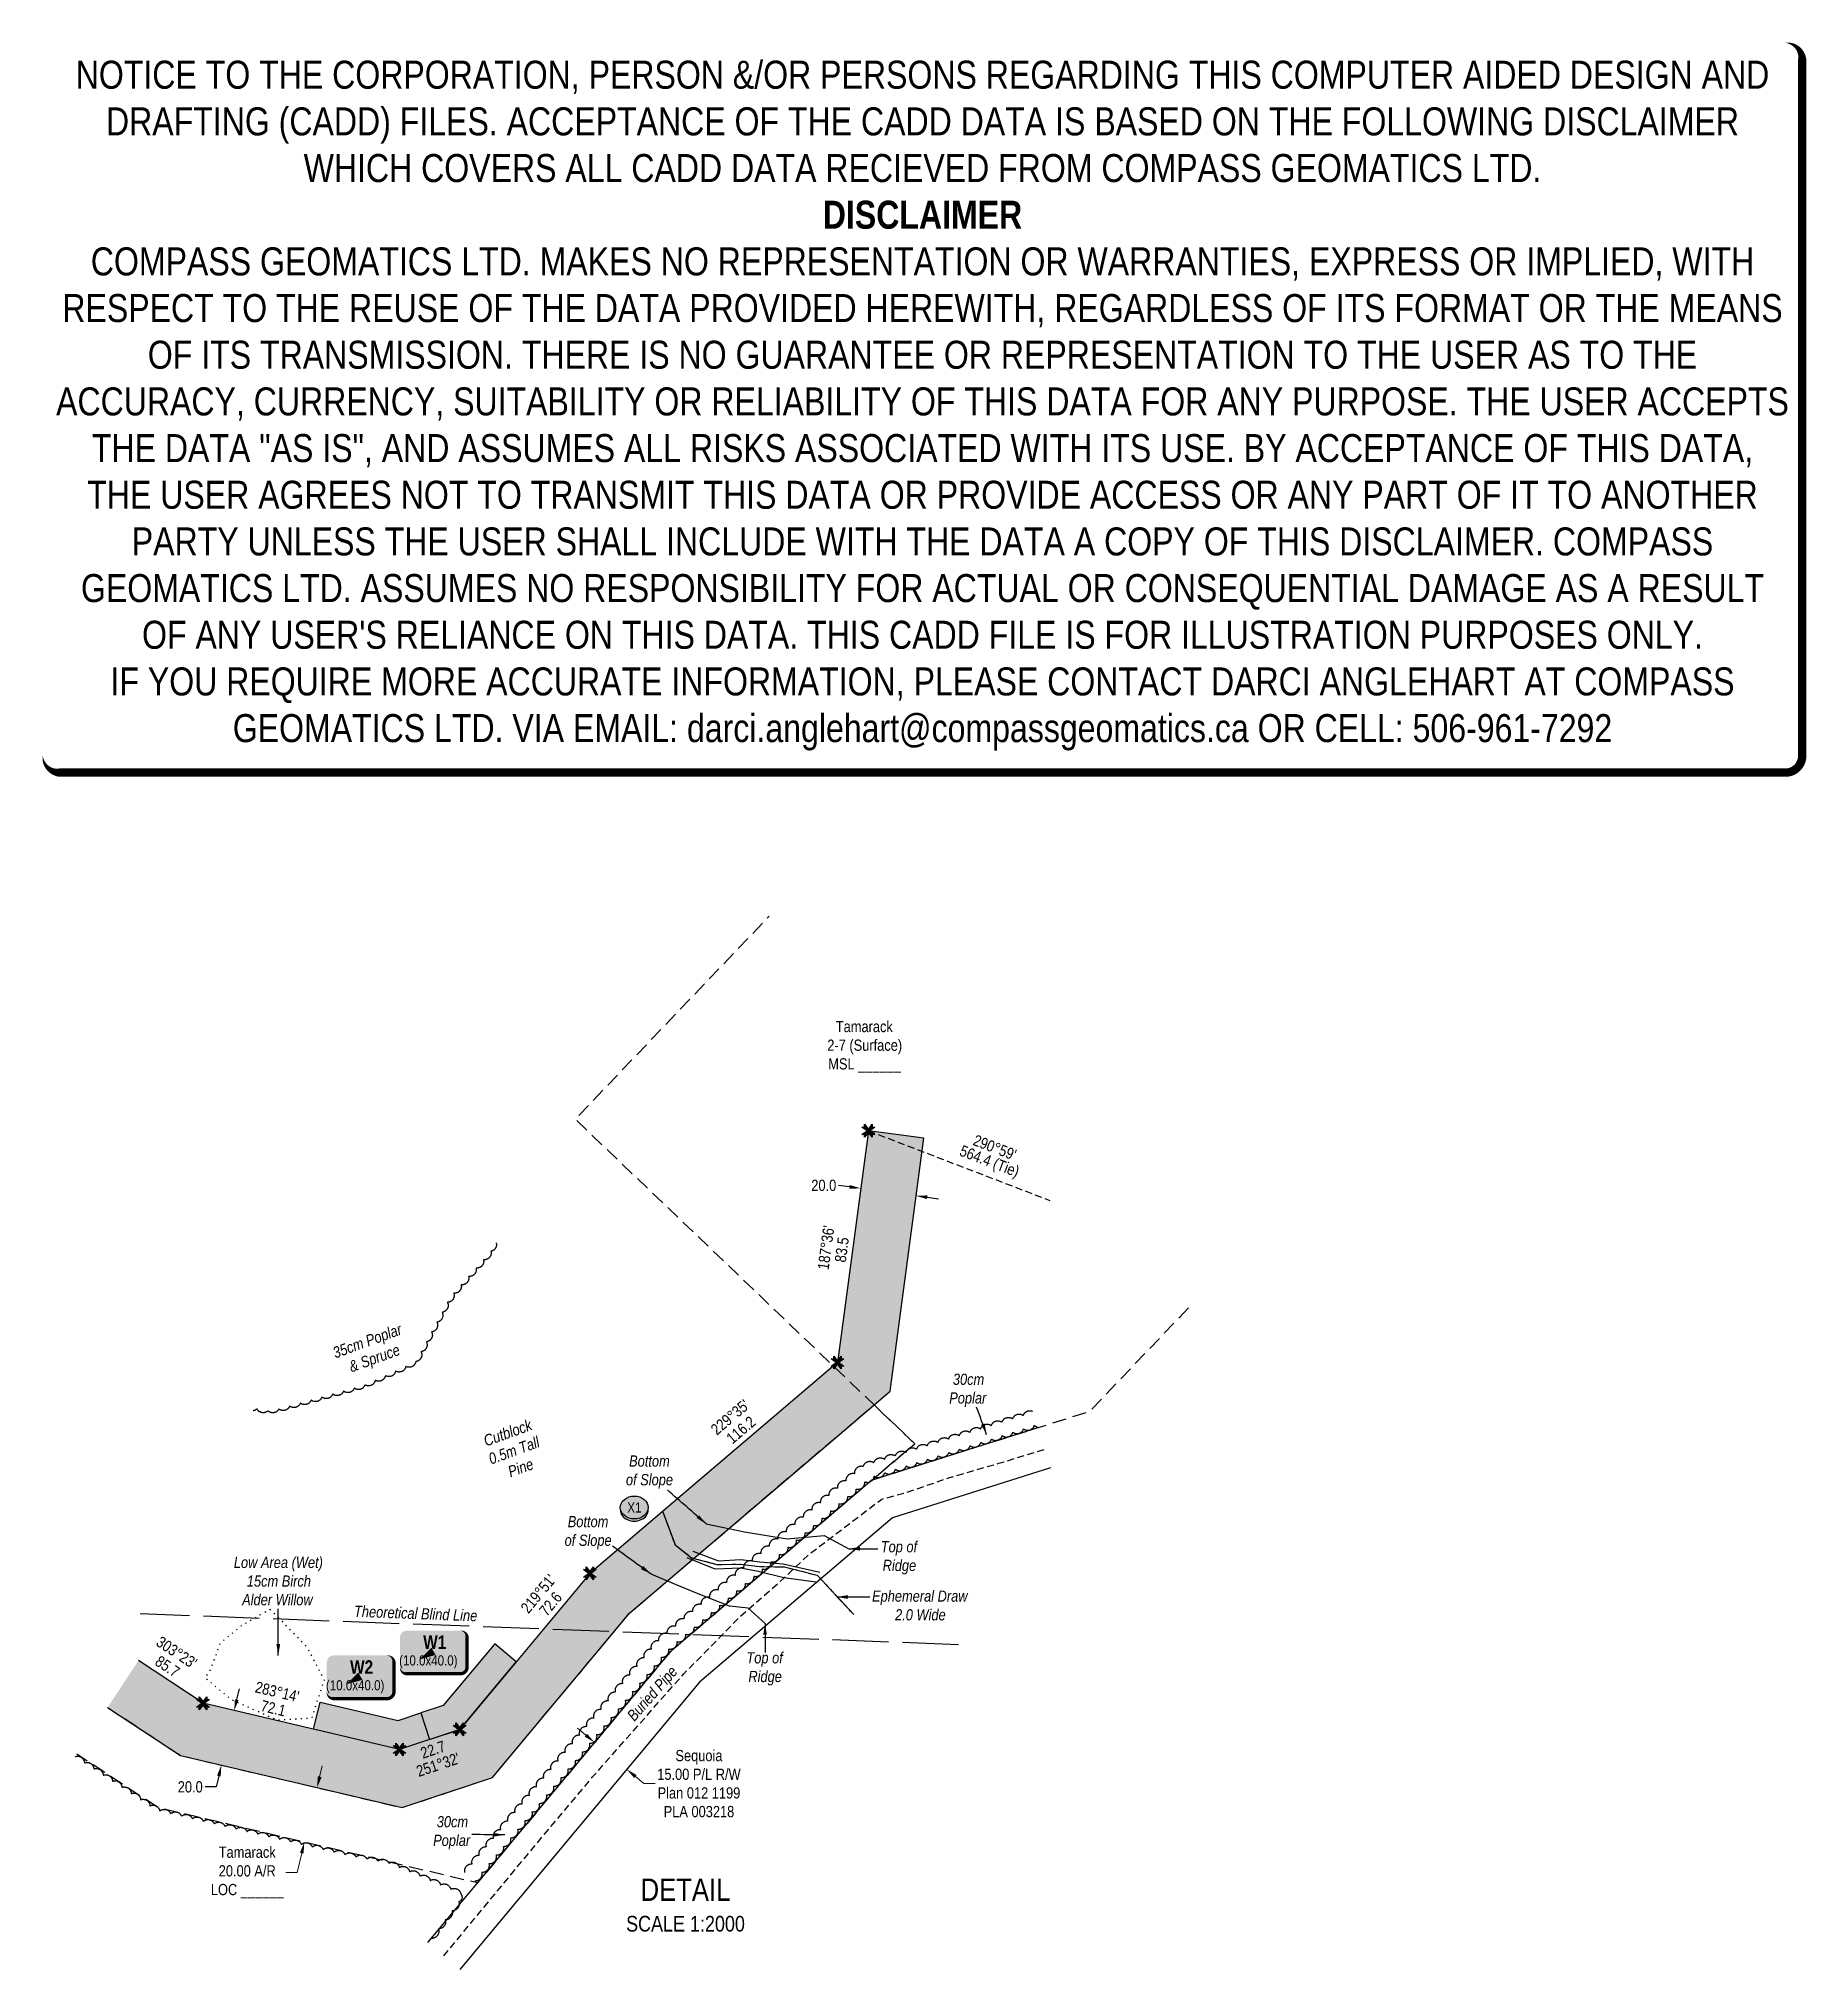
# Model space of a CAD drawing. Extents: x 328908 to 332532, y 6140336 to 6143030.
# Drawn here: x 330953 to 332532, y 6140606 to 6142330 of the extents above; entities that cross this region are included whole.
import ezdxf
from ezdxf.enums import TextEntityAlignment as Align

# ---------------------------------------------------------------- set-up
doc = ezdxf.new("R2010")
doc.units = 0
doc.header["$LTSCALE"] = 5
doc.header["$PDSIZE"] = 0.5
for name, pattern in [('0', [1, 1, 0]), ('foc-ACCESSROAD', [3.75, 2.5, -1.25]), ('foc-TIELINE', [1.875, 1.25, -0.625]), ('foc-TOPO', [1, 0.2, -0.8]), ('foc-TOPO-ephemeral', [6.25, 3.125, -0.625, 0.625, -0.625, 0.625, -0.625]), ('foc-UNSURVEYED', [12.5, 10, -2.5]), ('UG_PIPE', [1.875, 1.25, -0.625])]:
    doc.linetypes.add(name, pattern=pattern)
doc.layers.get('Defpoints').update_dxf_attribs({"color": 9})
for name, color, linetype in [('AS-PIPE-UG', 44, 'UG_PIPE'), ('C-AR', 13, 'foc-ACCESSROAD'), ('C-WS', 13, 'foc-ACCESSROAD'), ('DETAIL-T', 7, 'Continuous'), ('F-RW', 190, 'Continuous'), ('L-BD', 7, 'Continuous'), ('L-BD1', 253, 'Continuous'), ('L-MON', 1, 'Continuous'), ('L-TIE', 7, 'foc-TIELINE'), ('L-USEC', 7, 'foc-UNSURVEYED'), ('P-CROSSINGS', 250, 'Continuous'), ('P-PROPOSED', 10, 'Continuous'), ('P-PROPOSED-H', 21, 'Continuous'), ('P-TEMP-BLOCKS', 250, 'Continuous'), ('P-TEMP-H', 41, 'Continuous'), ('P-TEMP_WORKSPACE', 46, 'Continuous'), ('P-TXT', 4, 'Continuous'), ('T-BUSH', 110, '0'), ('T-BUSH-T', 110, 'Continuous'), ('T-DRAW', 48, 'foc-TOPO-ephemeral'), ('T-LOW-AREA', 48, 'foc-TOPO'), ('T-SLOPE', 48, 'Continuous'), ('T-WATER-T', 48, 'Continuous')]:
    doc.layers.add(name, color=color, linetype=linetype)
for name, color, linetype, lineweight in [('C-AR-T', 13, 'Continuous', 9), ('C-WS-T', 13, 'Continuous', 9), ('F-RW-T', 190, 'Continuous', 9), ('T-TEXT', 48, 'Continuous', 18)]:
    doc.layers.add(name, color=color, linetype=linetype, lineweight=lineweight)
doc.layers.add('DISCLAIMER', color=7, linetype='Continuous', plot=False)
doc.styles.add('80', font='ARIALN.TTF', dxfattribs={"height": 10})
doc.styles.add('80CG', font='ARIALN.TTF', dxfattribs={"height": 10})
doc.styles.add('80L', font='ARIALN.TTF', dxfattribs={"height": 10})
doc.styles.add('BOLD', font='ARIALNB.TTF')
doc.styles.add('Crossing', font='ARIALN.TTF', dxfattribs={"height": 10})
doc.styles.add('foc-LtypeFont', font='ARIALN.TTF', dxfattribs={"height": 7.35})
doc.linetypes.add('foc-TOPO-flowdirection-NOLINE', pattern='A,0,[">",foc-LtypeFont,S=0.3,R=0,X=0,Y=-0.945],-20,[">",foc-LtypeFont,S=0.3,R=0,X=0,Y=-0.945],0', length=20)
doc.dimstyles.new('Compass 5 000', dxfattribs={"dimscale": 5, "dimtxt": 9, "dimasz": 2, "dimexe": 0.2, "dimexo": 0.0625, "dimgap": 0.5, "dimtad": 0, "dimtih": 1, "dimtoh": 1, "dimzin": 0, "dimdsep": 46, "dimtxsty": '80CG', "dimcen": 0.1, "dimse1": 1, "dimse2": 1, "dimclrd": 256, "dimclrt": 256, "dimaunit": 1, "dimadec": 4, "dimazin": 0, "dimtfac": 0.06, "dimtofl": 0, "dimtmove": 0, "dimatfit": 1, "dimfxl": 0.2, "dimtolj": 1, "dimtzin": 0, "dimlwd": -1, "dimarcsym": 0})

msp = doc.modelspace()

# ---------------------------------------------------------------- texts
at = {"layer": 'AS-PIPE-UG', "insert": (331477.484, 6140833.969), "char_height": 9.99849, "attachment_point": 1, "rotation": 48.513664, "style": '80L'}
msp.add_mtext_dynamic_manual_height_columns('{\\fArial Narrow|b0|i1|c0|p34;Buried Pipe}', width=59.03588, gutter_width=50, heights=[0], dxfattribs=at)
at = {"layer": 'C-WS-T', "insert": (331653.836, 6141453.248), "char_height": 9.99911, "attachment_point": 1, "style": '80L'}
msp.add_mtext_dynamic_manual_height_columns('\\pi11.01973;Tamarack\\P\\pi3.39762;2-7 (Surface)\\P\\pi4.22974;MSL ______', width=72.62842, gutter_width=49.988, heights=[0], dxfattribs=at)
at = {"layer": 'DETAIL-T', "color": 3, "insert": (331530.58, 6140663.833), "char_height": 20, "width": 223.85802, "attachment_point": 5, "style": '80CG'}
msp.add_mtext('DETAIL\\P{\\H0.7x;SCALE 1:2000}', dxfattribs=at)
at = {"layer": 'L-BD', "style": '80L'}
for s, height, p in [("290°59'", 9.9985, (331806.877, 6141340.272)), ('564.4 (Tie)', 9.99849, (331801.774, 6141326.97))]:
    msp.add_text(s, height=height, rotation=339.0103, dxfattribs=at).set_placement(p, align=Align.MIDDLE)
at = {"layer": 'L-BD1', "style": '80L'}
for s, rotation, p in [("187°36'", 82.3896, (331656.053, 6141250.859)), ('83.5', 82.3896, (331670.176, 6141248.972)), ("229°35'", 40.4121, (331570.426, 6141099.528)), ('116.2', 40.4121, (331580.148, 6141088.109)), ("219°51'", 50.1435, (331399.095, 6140941.929)), ('72.6', 50.1435, (331410.032, 6140932.798)), ("303°23'", 326.6076, (331076.13, 6140889.503)), ('85.7', 326.6076, (331067.876, 6140876.981)), ("283°14'", 346.7637, (331165.874, 6140854.327)), ('72.1', 346.7637, (331162.44, 6140839.728)), ("251°32'", 18.4536, (331309.487, 6140789.249)), ('22.7', 18.4536, (331304.977, 6140802.765))]:
    msp.add_text(s, height=9.9985, rotation=rotation, dxfattribs=at).set_placement(p, align=Align.MIDDLE)
at = {"layer": 'L-USEC', "insert": (331234.743, 6140931.316), "char_height": 9.99849, "attachment_point": 1, "rotation": 357.846632, "style": '80L'}
msp.add_mtext_dynamic_manual_height_columns('{\\fArial Narrow|b0|i1|c0|p34;Theoretical Blind Line}', width=109.98404, gutter_width=50, heights=[0], dxfattribs=at)
at = {"layer": 'T-BUSH-T', "char_height": 9.99849, "attachment_point": 1, "rotation": 20, "style": '80L'}
for s, width, insert in [('\\pi16.74283;{\\fArial Narrow|b0|i1|c0|p34;35cm Poplar\\P\\pi26.11045;& Spruce}', 98.15528, (331198.639, 6141155.548)), ('\\pi10.92751;{\\fArial Narrow|b0|i1|c0|p34;\\C48;Cutblock\\P\\pi9.6078;\\C256;0.5m Tall \\P\\pi21.92517;Pine}', 65.99569, (331338.831, 6141078.912))]:
    msp.add_mtext_dynamic_manual_height_columns(s, width=width, gutter_width=50, heights=[0], dxfattribs=dict(at, insert=insert))
at = {"layer": 'T-BUSH-T', "char_height": 9.99849, "attachment_point": 1, "style": '80L'}
for s, width, insert in [('\\pi9.06638;{\\fArial Narrow|b0|i1|c0|p34;30cm\\P\\pi5.83699;Poplar}', 45.27735, (331760.328, 6141138.319)), ('\\pi0.28444;{\\fArial Narrow|b0|i1|c0|p34;\\C48;Low Area (Wet)\\P\\pi11.86523;\\C256;15cm Birch\\P\\pi7.69124;Alder Willow}', 79.00859, (331126.877, 6140974.833)), ('\\pi9.06638;{\\fArial Narrow|b0|i1|c0|p34;30cm\\P\\pi5.83699;Poplar}', 45.27735, (331299.329, 6140743.33))]:
    msp.add_mtext_dynamic_manual_height_columns(s, width=width, gutter_width=50, heights=[0], dxfattribs=dict(at, insert=insert))
at = {"layer": 'T-TEXT', "char_height": 9.99849, "attachment_point": 1, "style": '80L'}
for s, width, insert in [('\\pi3.80409;{\\fArial Narrow|b0|i1|c0|p34;Bottom\\P\\pi0.98392;of Slope}', 43.16216, (331476.409, 6141065.348)), ('\\pi3.80409;{\\fArial Narrow|b0|i1|c0|p34;Bottom\\P\\pi0.98392;of Slope}', 43.16216, (331421.595, 6141011.276)), ('\\pi0.76187;{\\fArial Narrow|b0|i1|c0|p34;Top of\\P\\pi2.48399;Ridge}', 34.06999, (331704.236, 6140988.83)), ('\\pi0.76187;{\\fArial Narrow|b0|i1|c0|p34;Top of\\P\\pi2.48399;Ridge}', 34.06999, (331584.255, 6140889.661))]:
    msp.add_mtext_dynamic_manual_height_columns(s, width=width, gutter_width=50, heights=[0], dxfattribs=dict(at, insert=insert))
at = {"layer": 'T-WATER-T', "insert": (331678.67, 6140944.738), "char_height": 9.99911, "attachment_point": 1, "style": '80L'}
msp.add_mtext_dynamic_manual_height_columns('\\pi18.54753;{\\fArial Narrow|b0|i1|c0|p34;Ephemeral Draw\\P\\pi39.1221;2.0 Wide}', width=122.49676, gutter_width=49.988, heights=[0], dxfattribs=at)

# ---------------------------------------------------------------- blocks, each defined once
blk = doc.blocks.new('*D44')
at = {"layer": 'Defpoints', "color": 0, "transparency": 16777216}
for p in [(331684.5, 6141284.5), (331736.6, 6141297.1), (331734.1, 6141277.9)]:
    blk.add_point(p, dxfattribs=at)
at = {"layer": 'P-TXT', "transparency": 16777216}
for p, q in [((331677.2, 6141305.1), (331667.3, 6141306.4)), ((331746.5, 6141295.8), (331756.5, 6141294.5))]:
    blk.add_line(p, q, dxfattribs=at)
for points in [[(331677.4, 6141306.7), (331676.9, 6141303.4), (331687.1, 6141303.8)], [(331746.8, 6141297.5), (331746.3, 6141294.2), (331736.6, 6141297.1)]]:
    blk.add_solid(points, dxfattribs=at)
at = {"layer": 'P-TXT', "transparency": 16777216, "insert": (331654.1, 6141306.4), "char_height": 10, "attachment_point": 5, "style": '80CG'}
blk.add_mtext('\\A1;20.0', dxfattribs=at)
blk = doc.blocks.new('xing2')
h = blk.add_hatch(color=50)
h.dxf.hatch_style = 1
edge = h.paths.add_edge_path()
edge.add_ellipse((0, 0), major_axis=(-12.5, 0), ratio=0.816297, start_angle=0, end_angle=360)
h = blk.add_hatch(color=250)
h.dxf.hatch_style = 1
edge = h.paths.add_edge_path()
edge.add_ellipse((0, -2), major_axis=(-12.5, 0), ratio=0.816297, start_angle=0, end_angle=180)
edge.add_line((12.5, -2), (12.5, 0))
edge.add_ellipse((0, 0), major_axis=(-12.5, 0), ratio=0.816297, start_angle=0, end_angle=180, ccw=False)
edge.add_line((-12.5, 0), (-12.5, -2))
at = {"color": 250}
blk.add_ellipse((0, 0), major_axis=(-12.5, 0), ratio=0.816297, dxfattribs=at)
blk.add_ellipse((0, -2), major_axis=(-12.5, 0), ratio=0.816297, start_param=0, end_param=3.141593, dxfattribs=at)
at = {"color": 250, "style": 'Crossing'}
blk.add_attdef('CROSSING', text='', height=9, dxfattribs=at).set_placement((0.1, 0), align=Align.MIDDLE_CENTER)
at = {"color": 250, "style": 'Crossing', "flags": 1}
for tag, p in [('OWNER', (0.1, -12.5)), ('DESCRIPTION', (0.1, -25.8)), ('LOCATION', (0.1, -39.3)), ('DWG_REF', (0.1, -52.8))]:
    blk.add_attdef(tag, text='', height=9, dxfattribs=at).set_placement(p, align=Align.MIDDLE_CENTER)
blk = doc.blocks.new('TEMP')
h = blk.add_hatch(color=255)
h.dxf.hatch_style = 1
h.paths.add_polyline_path([(0, 0.25), (-0.67, 1.15), (-0.67, 0.67), (-1.15, 0.67), (-0.25, 0), (-1.15, -0.67), (-0.67, -0.67), (-0.67, -1.15), (0, -0.25), (0.67, -1.15), (0.67, -0.67), (1.15, -0.67), (0.25, 0), (1.15, 0.67), (0.67, 0.67), (0.67, 1.15)])
h.paths.add_polyline_path([(0.57, 0.85), (0.57, 0.57), (0.85, 0.57), (0.08, 0), (0.85, -0.57), (0.57, -0.57), (0.57, -0.85), (0, -0.08), (-0.57, -0.85), (-0.57, -0.57), (-0.85, -0.57), (-0.08, 0), (-0.85, 0.57), (-0.57, 0.57), (-0.57, 0.85), (0, 0.08)], flags=16)
h = blk.add_hatch(color=1)
h.dxf.hatch_style = 1
h.paths.add_polyline_path([(0, 0.08), (-0.57, 0.85), (-0.57, 0.57), (-0.85, 0.57), (-0.08, 0), (-0.85, -0.57), (-0.57, -0.57), (-0.57, -0.85), (0, -0.08), (0.57, -0.85), (0.57, -0.57), (0.85, -0.57), (0.08, 0), (0.85, 0.57), (0.57, 0.57), (0.57, 0.85)])
at = {"color": 1}
for p, q in [((-0.08, 0), (0.08, 0)), ((0, 0.08), (0, -0.08))]:
    blk.add_line(p, q, dxfattribs=at)
at = {"color": 255, "flags": 128}
blk.add_lwpolyline([(-0.25, 0), (-1.15, 0.67), (-0.67, 0.67), (-0.67, 1.15), (0, 0.25), (0.67, 1.15), (0.67, 0.67), (1.15, 0.67), (0.25, 0), (1.15, -0.67), (0.67, -0.67), (0.67, -1.15), (0, -0.25), (-0.67, -1.15), (-0.67, -0.67), (-1.15, -0.67)], close=True, dxfattribs=at)
at = {"color": 1, "flags": 128}
blk.add_lwpolyline([(-0.08, 0), (-0.85, 0.57), (-0.57, 0.57), (-0.57, 0.85), (0, 0.08), (0.57, 0.85), (0.57, 0.57), (0.85, 0.57), (0.08, 0), (0.85, -0.57), (0.57, -0.57), (0.57, -0.85), (0, -0.08), (-0.57, -0.85), (-0.57, -0.57), (-0.85, -0.57)], close=True, dxfattribs=at)
blk = doc.blocks.new('*D45')
at = {"layer": 'C-AR-T', "transparency": 16777216}
for p, q in [((331203.8, 6140778.5), (331206.1, 6140788.2)), ((331187.8, 6140710.3), (331183.7, 6140693)), ((331183.7, 6140693), (331173.7, 6140693))]:
    blk.add_line(p, q, dxfattribs=at)
for points in [[(331202.2, 6140778.9), (331205.5, 6140778.1), (331201.5, 6140768.7)], [(331186.2, 6140710.7), (331189.4, 6140710), (331190.1, 6140720.1)]]:
    blk.add_solid(points, dxfattribs=at)
at = {"layer": 'Defpoints', "color": 0, "transparency": 16777216}
for p in [(331175.2, 6140774.9), (331163.7, 6140726.3), (331190.1, 6140720.1)]:
    blk.add_point(p, dxfattribs=at)
at = {"layer": 'C-AR-T', "transparency": 16777216, "insert": (331139.1, 6140693), "char_height": 10, "attachment_point": 5, "style": '80CG'}
blk.add_mtext('\\A1;Tamarack\\P20.00 A/R\\PLOC ______', dxfattribs=at)
blk = doc.blocks.new('*D46')
at = {"layer": 'Defpoints', "color": 0, "transparency": 16777216}
for p in [(331127.4, 6140837.5), (331115.9, 6140788.9), (331116, 6140788.9)]:
    blk.add_point(p, dxfattribs=at)
at = {"layer": 'P-TXT', "transparency": 16777216}
for p, q in [((331129.8, 6140847.3), (331132.1, 6140857)), ((331111.4, 6140769.4), (331101.4, 6140769.4)), ((331113.7, 6140779.1), (331111.4, 6140769.4))]:
    blk.add_line(p, q, dxfattribs=at)
for points in [[(331128.1, 6140847.6), (331131.4, 6140846.9), (331127.5, 6140837.5)], [(331112.1, 6140779.5), (331115.4, 6140778.7), (331116, 6140788.9)]]:
    blk.add_solid(points, dxfattribs=at)
at = {"layer": 'P-TXT', "transparency": 16777216, "insert": (331088.2, 6140769.4), "char_height": 10, "attachment_point": 5, "style": '80CG'}
blk.add_mtext('\\A1;20.0', dxfattribs=at)
blk = doc.blocks.new('*D47')
at = {"layer": 'Defpoints', "color": 0, "transparency": 16777216}
for p in [(331447.3, 6140806.7), (331476.1, 6140782.6), (331478.1, 6140785.1)]:
    blk.add_point(p, dxfattribs=at)
at = {"layer": 'F-RW-T', "transparency": 16777216}
for p, q in [((331441.7, 6140815.5), (331434, 6140821.9)), ((331485.8, 6140778.7), (331493.5, 6140772.3)), ((331493.5, 6140772.3), (331503.5, 6140772.3))]:
    blk.add_line(p, q, dxfattribs=at)
for points in [[(331442.7, 6140816.8), (331440.6, 6140814.3), (331449.3, 6140809.1)], [(331486.9, 6140780), (331484.7, 6140777.4), (331478.1, 6140785.1)]]:
    blk.add_solid(points, dxfattribs=at)
at = {"layer": 'F-RW-T', "transparency": 16777216, "insert": (331542.6, 6140772.3), "char_height": 10, "attachment_point": 5, "style": '80CG'}
blk.add_mtext('\\A1;Sequoia\\P15.00 P/L R/W\\PPlan 012 1199\\PPLA 003218', dxfattribs=at)
blk = doc.blocks.new('*U48')
at = {"true_color": 0xff8aff}
h = blk.add_hatch(color=211, dxfattribs=at)
edge = h.paths.add_edge_path()
edge.add_line((-24, -20), (24, -20))
edge.add_arc((24, -14), 6, 270, 360)
edge.add_line((30, -14), (30, 12.5))
edge.add_arc((24, 12.5), 6, 0, 90)
edge.add_line((24, 18.5), (-24, 18.5))
edge.add_arc((-24, 12.5), 6, 90, 180)
edge.add_line((-30, 12.5), (-30, -14))
edge.add_arc((-24, -14), 6, 180, 270)
at = {"color": 250, "flags": 128}
blk.add_lwpolyline([(-24, -20, 3, 3, 0), (24, -20, 3, 3, 0.414214), (30, -14, 3, 3, 0), (30, 12.5, 3, 0, 0.414214), (24, 18.5, 0, 0, 0), (-24, 18.5, 0, 0, 0.414214), (-30, 12.5, 0, 0, 0), (-30, -14, 0, 3, 0.414214)], format="xyseb", close=True, dxfattribs=at)
at = {"flags": 128}
blk.add_lwpolyline([(-12.5, -7.2, 0, 7.5, 0), (0, 0, 0, 0, 0)], format="xyseb", dxfattribs=at)
at = {"color": 250}
for tag, p, height, style in [('TEMP_AREA_W1_001', (-9.2, 2.2), 12, 'BOLD'), ('ENTER_TEXT_001', (-30.7, -12.6), 9, '80')]:
    blk.add_attdef(tag, p, '', height=height, dxfattribs=dict(at, style=style))
blk = doc.blocks.new('Disclaimer_Legal')
at = {"layer": 'DISCLAIMER', "color": 254, "flags": 128}
blk.add_lwpolyline([(-3612.9, -1104.6, 37.5, 37.5, 0), (4096.1, -1104.6, 37.5, 37.5, 0.414214), (4171.1, -1029.6, 37.5, 37.5, 0), (4171.1, 2078.7, 37.5, 0, 0.414214), (4096.1, 2153.7, 0, 0, 0), (-3612.9, 2153.7, 0, 0, 0.414214), (-3687.9, 2078.7, 0, 0, 0), (-3687.9, -1029.6, 0, 37.5, 0.414214)], format="xyseb", close=True, dxfattribs=at)
at = {"layer": 'DISCLAIMER', "color": 254, "insert": (241.6, 533.9), "char_height": 125, "width": 7717.568, "attachment_point": 5, "style": '80'}
blk.add_mtext('NOTICE TO THE CORPORATION, PERSON &/OR PERSONS REGARDING THIS COMPUTER AIDED DESIGN AND DRAFTING (CADD) FILES. ACCEPTANCE OF THE CADD DATA IS BASED ON THE FOLLOWING DISCLAIMER WHICH COVERS ALL CADD DATA RECIEVED FROM COMPASS GEOMATICS LTD.\\P{\\fArial Narrow|b1|i0|c0|p34;DISCLAIMER}\\PCOMPASS GEOMATICS LTD. MAKES NO REPRESENTATION OR WARRANTIES, EXPRESS OR IMPLIED, WITH RESPECT TO THE REUSE OF THE DATA PROVIDED HEREWITH, REGARDLESS OF ITS FORMAT OR THE MEANS OF ITS TRANSMISSION. THERE IS NO GUARANTEE OR REPRESENTATION TO THE USER AS TO THE ACCURACY, CURRENCY, SUITABILITY OR RELIABILITY OF THIS DATA FOR ANY PURPOSE. THE USER ACCEPTS THE DATA "AS IS", AND ASSUMES ALL RISKS ASSOCIATED WITH ITS USE. BY ACCEPTANCE OF THIS DATA, THE USER AGREES NOT TO TRANSMIT THIS DATA OR PROVIDE ACCESS OR ANY PART OF IT TO ANOTHER PARTY UNLESS THE USER SHALL INCLUDE WITH THE DATA A COPY OF THIS DISCLAIMER. COMPASS GEOMATICS LTD. ASSUMES NO RESPONSIBILITY FOR ACTUAL OR CONSEQUENTIAL DAMAGE AS A RESULT OF ANY USER\'S RELIANCE ON THIS DATA. THIS CADD FILE IS FOR ILLUSTRATION PURPOSES ONLY.\\PIF YOU REQUIRE MORE ACCURATE INFORMATION, PLEASE CONTACT DARCI ANGLEHART AT COMPASS GEOMATICS LTD. VIA EMAIL: darci.anglehart@compassgeomatics.ca OR CELL: 506-961-7292', dxfattribs=at)

# ---------------------------------------------------------------- dimensions: what is measured, and where the dimension line sits
at = {"layer": 'C-AR-T'}
dim = msp.add_linear_dim(base=(331190.092, 6140720.078), p1=(331175.174, 6140774.943), p2=(331163.728, 6140726.279), angle=256.763719, text='Tamarack\\P20.00 A/R\\PLOC ______', dimstyle='Compass 5 000', dxfattribs=at)
dim.commit()
dim.dimension.update_dxf_attribs({"geometry": '*D45', "text_midpoint": (331139.118, 6140692.999), "dimtype": 161})
at = {"layer": 'F-RW-T'}
dim = msp.add_aligned_dim(p1=(331447.29, 6140806.664), p2=(331476.073, 6140782.636), distance=3.211, text='Sequoia\\P15.00 P/L R/W\\PPlan 012 1199\\PPLA 003218', dimstyle='Compass 5 000', dxfattribs=at)
dim.commit()
dim.dimension.update_dxf_attribs({"geometry": '*D47', "text_midpoint": (331542.57, 6140772.284)})
at = {"layer": 'P-TXT'}
for base, p1, p2, angle, picture, middle in [((331736.632, 6141297.149), (331684.506, 6141284.505), (331734.058, 6141277.884), 352.389594, '*D44', (331654.05, 6141306.419)), ((331116.027, 6140788.856), (331127.354, 6140837.548), (331115.907, 6140788.884), 256.763719, '*D46', (331088.242, 6140769.387))]:
    dim = msp.add_linear_dim(base=base, p1=p1, p2=p2, angle=angle, text='20.0', dimstyle='Compass 5 000', dxfattribs=at)
    dim.commit()
    dim.dimension.update_dxf_attribs({"geometry": picture, "text_midpoint": middle, "dimtype": 161})

# ---------------------------------------------------------------- hatches: boundary and pattern name
at = {"layer": 'P-PROPOSED-H'}
h = msp.add_hatch(color=256, dxfattribs=at)
h.dxf.hatch_style = 1
h.paths.add_polyline_path([(331041.907, 6140882.125), (331014.392, 6140840.385), (331079.545, 6140797.437), (331277.444, 6140750.888), (331358.146, 6140777.818), (331480.787, 6140924.721), (331672.201, 6141087.696), (331713.325, 6141122.711), (331743.504, 6141348.58), (331693.952, 6141355.201), (331666.313, 6141148.342), (331445.138, 6140960.027), (331328.863, 6140820.749), (331275.078, 6140802.801), (331099.641, 6140844.067)])
at = {"layer": 'P-TEMP-H'}
h = msp.add_hatch(color=256, dxfattribs=at)
h.dxf.hatch_style = 1
h.paths.add_polyline_path([(331301.971, 6140811.775), (331328.863, 6140820.749), (331379.318, 6140881.186), (331360.13, 6140897.205), (331314.221, 6140842.214), (331294.058, 6140835.486)])
h = msp.add_hatch(color=256, dxfattribs=at)
h.dxf.hatch_style = 1
h.paths.add_polyline_path([(331204.165, 6140845.159), (331273.896, 6140828.758), (331294.058, 6140835.486), (331301.971, 6140811.775), (331275.078, 6140802.801), (331198.442, 6140820.827)])

# ---------------------------------------------------------------- linework, layer by layer
at = {"layer": 'AS-PIPE-UG', "flags": 128}
msp.add_lwpolyline([(331314.654, 6140618.481), (331393.084, 6140713.367), (331447.319, 6140777.982), (331529.061, 6140870.419), (331554.286, 6140895.862), (331577.614, 6140919.922), (331619.039, 6140956.269), (331641.126, 6140977.254), (331705.946, 6141026.337), (331727.246, 6141032.087), (331766.706, 6141045.677), (331810.599, 6141058.362), (331851.225, 6141070.816)], dxfattribs=at)
at = {"layer": 'C-AR', "flags": 128}
msp.add_lwpolyline([(331014.392, 6140840.385), (331079.545, 6140797.437), (331277.444, 6140750.888), (331358.146, 6140777.818), (331480.787, 6140924.721), (331672.201, 6141087.696), (331698.968, 6141110.487), (331735.301, 6141075.763), (331696.9, 6141043.068), (331516.437, 6140889.416), (331344.705, 6140683.71), (331059.449, 6140750.807), (330986.878, 6140798.645)], dxfattribs=at)
at = {"layer": 'C-WS', "flags": 128}
msp.add_lwpolyline([(331979.796, 6141196.985), (331891.333, 6141104.423), (331696.9, 6141043.068), (331735.301, 6141075.763), (331432.086, 6141365.55), (331605.168, 6141546.653)], dxfattribs=at)
at = {"layer": 'F-RW', "flags": 128}
for points in [[(331845.213, 6141089.882), (331696.872, 6141043.105), (331516.368, 6140889.413), (331300.24, 6140630.513)], [(331856.489, 6141054.123), (331715.394, 6141009.631), (331543.106, 6140862.934), (331329.023, 6140606.485)]]:
    msp.add_lwpolyline(points, dxfattribs=at)
at = {"layer": 'L-TIE', "flags": 128}
msp.add_lwpolyline([(331693.952, 6141355.201), (331855.947, 6141293.05)], dxfattribs=at)
at = {"layer": 'L-USEC', "flags": 128}
msp.add_lwpolyline([(331774.441, 6140896.344), (331043.475, 6140923.829)], dxfattribs=at)
at = {"layer": 'P-PROPOSED', "flags": 128}
msp.add_lwpolyline([(331014.392, 6140840.385), (331079.545, 6140797.437), (331277.444, 6140750.888), (331358.146, 6140777.818), (331480.787, 6140924.721), (331672.201, 6141087.696), (331713.325, 6141122.711), (331743.504, 6141348.58), (331693.952, 6141355.201), (331666.313, 6141148.342), (331666.313, 6141148.342), (331445.138, 6140960.027), (331328.863, 6140820.749), (331275.078, 6140802.801), (331099.641, 6140844.067), (331041.907, 6140882.125)], dxfattribs=at)
at = {"layer": 'P-TEMP_WORKSPACE', "flags": 128}
for points in [[(331301.971, 6140811.775), (331328.863, 6140820.749), (331379.318, 6140881.186), (331360.13, 6140897.205), (331314.221, 6140842.214), (331294.058, 6140835.486)], [(331204.165, 6140845.159), (331273.896, 6140828.758), (331294.058, 6140835.486), (331301.971, 6140811.775), (331275.078, 6140802.801), (331198.442, 6140820.827)]]:
    msp.add_lwpolyline(points, close=True, dxfattribs=at)
at = {"layer": 'T-BUSH', "flags": 128}
for points in [[(331361.449, 6141255.057, -0.43938594), (331356.824, 6141247.567, -0.52056705), (331350.173, 6141240.102, -0.52056705), (331343.522, 6141232.636, -0.52056705), (331336.87, 6141225.171, -0.52056705), (331330.219, 6141217.706, -0.52056705), (331323.568, 6141210.24, -0.52056705), (331317.976, 6141202.031, -0.52056705), (331313.256, 6141193.217, -0.52056705), (331308.536, 6141184.403, -0.52056705), (331303.816, 6141175.588, -0.52056705), (331299.096, 6141166.774, -0.52056705), (331294.376, 6141157.96, -0.52056705), (331289.656, 6141149.146, -0.52056705), (331280.801, 6141144.762, -0.52056705), (331271.682, 6141140.661, -0.52056705), (331262.563, 6141136.56, -0.52056705), (331253.445, 6141132.459, -0.52056705), (331244.326, 6141128.358, -0.52056705), (331234.762, 6141125.491, -0.52056705), (331225.127, 6141122.818, -0.52056705), (331215.492, 6141120.145, -0.52056705), (331205.858, 6141117.472, -0.52056705), (331196.223, 6141114.799, -0.52056705), (331186.589, 6141112.126, -0.52056705), (331176.954, 6141109.453, -0.52056705), (331167.32, 6141106.78, -0.52056705), (331157.628, 6141105.254, -0.52056705), (331147.774, 6141106.952, -0.15689941), (331144.455, 6141105.232)], [(331333.565, 6140693.012, -0.52056705), (331339.974, 6140700.686, -0.52056705), (331346.382, 6140708.361, -0.52056705), (331352.79, 6140716.036, -0.52056705), (331359.199, 6140723.711, -0.52056705), (331365.607, 6140731.386, -0.52056705), (331372.015, 6140739.061, -0.52056705), (331378.424, 6140746.736, -0.52056705), (331384.832, 6140754.41, -0.52056705), (331391.24, 6140762.085, -0.52056705), (331397.648, 6140769.76, -0.52056705), (331404.057, 6140777.435, -0.52056705), (331410.465, 6140785.11, -0.52056705), (331416.873, 6140792.785, -0.52056705), (331423.282, 6140800.459, -0.52056705), (331429.69, 6140808.134, -0.52056705), (331436.098, 6140815.809, -0.52056705), (331442.507, 6140823.484, -0.52056705), (331448.915, 6140831.159, -0.52056705), (331455.323, 6140838.834, -0.52056705), (331461.732, 6140846.509, -0.52056705), (331468.14, 6140854.183, -0.52056705), (331474.548, 6140861.858, -0.52056705), (331480.956, 6140869.533, -0.52056705), (331487.365, 6140877.208, -0.52056705), (331493.773, 6140884.883, -0.52056705), (331500.181, 6140892.558, -0.52056705), (331506.681, 6140900.143, -0.52056705), (331514.293, 6140906.625, -0.52056705), (331521.906, 6140913.107, -0.52056705), (331529.519, 6140919.589, -0.52056705), (331537.131, 6140926.071, -0.52056705), (331544.744, 6140932.553, -0.52056705), (331552.356, 6140939.035, -0.52056705), (331559.969, 6140945.517, -0.52056705), (331567.582, 6140951.999, -0.52056705), (331575.194, 6140958.481, -0.52056705), (331582.807, 6140964.963, -0.52056705), (331590.42, 6140971.445, -0.52056705), (331598.032, 6140977.927, -0.52056705), (331605.645, 6140984.41, -0.52056705), (331613.258, 6140990.892, -0.52056705), (331620.87, 6140997.374, -0.52056705), (331628.483, 6141003.856, -0.52056705), (331636.096, 6141010.338, -0.52056705), (331643.708, 6141016.82, -0.52056705), (331651.321, 6141023.302, -0.52056705), (331658.934, 6141029.784, -0.52056705), (331666.546, 6141036.266, -0.52056705), (331674.159, 6141042.748, -0.52056705), (331681.772, 6141049.23, -0.52056705), (331689.384, 6141055.712, -0.52056705), (331698.822, 6141058.895, -0.52056705), (331708.359, 6141061.899, -0.52056705), (331717.895, 6141064.904, -0.52056705), (331727.431, 6141067.908, -0.52056705), (331736.968, 6141070.913, -0.52056705), (331746.504, 6141073.918, -0.52056705), (331756.039, 6141076.926, -0.52056705), (331765.574, 6141079.935, -0.52056705), (331775.109, 6141082.944, -0.52056705), (331784.644, 6141085.952, -0.52056705), (331794.179, 6141088.961, -0.52056705), (331803.714, 6141091.97, -0.52056705), (331813.249, 6141094.979, -0.52056705), (331822.785, 6141097.987, -0.52056705), (331832.32, 6141100.996, -0.44209081), (331840.514, 6141104.785, -0.44209081)], [(331342.392, 6140685.642, 0.52056705), (331348.8, 6140693.317, 0.52056705), (331355.208, 6140700.992, 0.52056705), (331361.616, 6140708.667, 0.52056705), (331368.025, 6140716.341, 0.52056705), (331374.433, 6140724.016, 0.52056705), (331380.841, 6140731.691, 0.52056705), (331387.25, 6140739.366, 0.52056705), (331393.658, 6140747.041, 0.52056705), (331400.066, 6140754.716, 0.52056705), (331406.475, 6140762.391, 0.52056705), (331412.883, 6140770.065, 0.52056705), (331419.291, 6140777.74, 0.52056705), (331425.699, 6140785.415, 0.52056705), (331432.108, 6140793.09, 0.52056705), (331438.516, 6140800.765, 0.52056705), (331444.924, 6140808.44, 0.52056705), (331451.333, 6140816.114, 0.52056705), (331457.741, 6140823.789, 0.52056705), (331464.149, 6140831.464, 0.52056705), (331470.558, 6140839.139, 0.52056705), (331476.966, 6140846.814, 0.52056705), (331483.374, 6140854.489, 0.52056705), (331489.783, 6140862.164, 0.52056705), (331496.191, 6140869.838, 0.52056705), (331502.599, 6140877.513, 0.52056705), (331509.007, 6140885.188, 0.52056705), (331515.625, 6140892.657, 0.52056705), (331523.238, 6140899.139, 0.52056705), (331530.851, 6140905.621, 0.52056705), (331538.463, 6140912.103, 0.52056705), (331546.076, 6140918.585, 0.52056705), (331553.689, 6140925.067, 0.52056705), (331561.301, 6140931.55, 0.52056705), (331568.914, 6140938.032, 0.52056705), (331576.527, 6140944.514, 0.52056705), (331584.139, 6140950.996, 0.52056705), (331591.752, 6140957.478, 0.52056705), (331599.365, 6140963.96, 0.52056705), (331606.977, 6140970.442, 0.52056705), (331614.59, 6140976.924, 0.52056705), (331622.203, 6140983.406, 0.52056705), (331629.815, 6140989.888, 0.52056705), (331637.428, 6140996.37, 0.52056705), (331645.04, 6141002.852, 0.52056705), (331652.653, 6141009.334, 0.52056705), (331660.266, 6141015.817, 0.52056705), (331667.878, 6141022.299, 0.52056705), (331675.491, 6141028.781, 0.52056705), (331683.104, 6141035.263, 0.52056705), (331690.716, 6141041.745, 0.52056705), (331699.071, 6141046.918, 0.52056705), (331708.608, 6141049.922, 0.52056705), (331718.144, 6141052.927, 0.52056705), (331727.681, 6141055.932, 0.52056705), (331737.217, 6141058.936, 0.52056705), (331746.753, 6141061.941, 0.52056705), (331756.289, 6141064.948, 0.52056705), (331765.824, 6141067.956, 0.52056705), (331775.359, 6141070.965, 0.52056705), (331784.894, 6141073.974, 0.52056705), (331794.429, 6141076.983, 0.52056705), (331803.964, 6141079.992, 0.52056705), (331813.499, 6141083, 0.52056705), (331823.034, 6141086.009, 0.52056705), (331832.569, 6141089.018, 0.52056705), (331842.104, 6141092.027, 0.12702247), (331844.913, 6141090.834, 0.12702247)], [(330985.372, 6140796.352, -0.52056705), (330993.73, 6140790.864, -0.52056705), (331002.087, 6140785.375, -0.52056705), (331010.445, 6140779.887, -0.52056705), (331018.802, 6140774.398, -0.52056705), (331027.16, 6140768.91, -0.52056705), (331035.517, 6140763.421, -0.52056705), (331043.875, 6140757.933, -0.52056705), (331052.232, 6140752.445, -0.52056705), (331060.975, 6140747.825, -0.52056705), (331070.707, 6140745.533, -0.52056705), (331080.439, 6140743.241, -0.52056705), (331090.172, 6140740.949, -0.52056705), (331099.904, 6140738.658, -0.52056705), (331109.636, 6140736.366, -0.52056705), (331119.368, 6140734.074, -0.52056705), (331129.101, 6140731.783, -0.52056705), (331138.833, 6140729.491, -0.52056705), (331148.565, 6140727.199, -0.52056705), (331158.298, 6140724.908, -0.52056705), (331168.03, 6140722.616, -0.52056705), (331177.762, 6140720.324, -0.52056705), (331187.495, 6140718.032, -0.52056705), (331197.227, 6140715.741, -0.52056705), (331206.959, 6140713.449, -0.52056705), (331216.692, 6140711.157, -0.52056705), (331226.424, 6140708.866, -0.52056705), (331236.208, 6140706.818, -0.52056705), (331246.033, 6140704.962, -0.52056705), (331255.857, 6140703.105, -0.52056705), (331265.682, 6140701.248, -0.52056705), (331274.95, 6140697.56, -0.52056705), (331284.148, 6140693.639, -0.52056705), (331293.346, 6140689.719, -0.52056705), (331302.544, 6140685.799, -0.52056705), (331311.741, 6140681.878, -0.52056705), (331320.936, 6140677.95, -0.52056705), (331330, 6140673.73, -0.52056705), (331328.073, 6140666.772, -0.52056705), (331322.047, 6140658.793, -0.52056705), (331316.021, 6140650.815, -0.52056705), (331309.995, 6140642.836, -0.52056705), (331303.428, 6140634.14, -0.52056705)]]:
    msp.add_lwpolyline(points, format="xyb", dxfattribs=at)
at = {"layer": 'T-DRAW', "flags": 128}
msp.add_lwpolyline([(331510.279, 6141014.959), (331521.261, 6140985.504), (331536.031, 6140974.019), (331558.589, 6140967.937), (331579.586, 6140968.314), (331596.586, 6140966.279), (331618.969, 6140965.839), (331648.086, 6140958.429), (331681.011, 6140923.194)], dxfattribs=at)
at = {"layer": 'T-DRAW', "linetype": 'foc-TOPO-flowdirection-NOLINE', "flags": 128}
msp.add_lwpolyline([(331510.279, 6141014.959), (331521.261, 6140985.504), (331536.031, 6140974.019), (331558.589, 6140967.937), (331579.586, 6140968.314), (331596.586, 6140966.279), (331618.969, 6140965.839), (331648.086, 6140958.429), (331681.011, 6140923.194)], dxfattribs=at)
at = {"layer": 'T-LOW-AREA', "flags": 128}
msp.add_lwpolyline([(331159.409, 6140928.052), (331192.511, 6140894.247), (331207.801, 6140864.744), (331196.519, 6140830.617), (331166.139, 6140828.779), (331125.174, 6140847.114), (331101.719, 6140866.579), (331106.634, 6140874.369), (331115.191, 6140898.064), (331134.449, 6140913.712)], close=True, dxfattribs=at)
at = {"layer": 'T-SLOPE', "flags": 128}
for points in [[(331549.156, 6141004.117), (331583.191, 6140997.119), (331621.366, 6140990.959), (331654.521, 6140993.824), (331676.371, 6140982.004)], [(331646.924, 6140952.164), (331618.424, 6140955.944), (331595.624, 6140961.619), (331580.069, 6140964.812), (331557.061, 6140963.839), (331532.166, 6140973.927)], [(331537.146, 6140979.924), (331559.976, 6140971.229), (331580.104, 6140972.399), (331596.974, 6140970.392), (331617.821, 6140968.567), (331650.606, 6140960.967)], [(331601.619, 6140915.224), (331586.669, 6140928.947), (331570.011, 6140930.877), (331540.259, 6140942.352), (331521.529, 6140950.147), (331499.871, 6140959.357)]]:
    msp.add_lwpolyline(points, dxfattribs=at)

# ---------------------------------------------------------------- block references
at = {"layer": 'Defpoints', "color": 3, "xscale": 0.199969764, "yscale": 0.199969764, "zscale": 0.199969764}
msp.add_blockref('Disclaimer_Legal', (331693.956, 6141895.819), dxfattribs=at)
at = {"layer": 'L-MON', "xscale": 4.999244099999996, "yscale": 4.999244099999996, "zscale": 4.999244099999996}
for p in [(331693.952, 6141355.201), (331666.313, 6141148.342), (331445.138, 6140960.027), (331099.641, 6140844.067), (331328.863, 6140820.749), (331275.078, 6140802.801)]:
    msp.add_blockref('TEMP', p, dxfattribs=at)
at = {"layer": 'P-CROSSINGS', "xscale": 0.99984882, "yscale": 0.99984882, "zscale": 0.99984882}
msp.add_blockref('xing2', (331484.792, 6141018.83), dxfattribs=at).add_auto_attribs({'CROSSING': 'X1'})
at = {"layer": 'P-TEMP-BLOCKS', "xscale": 0.99984882, "yscale": 0.99984882, "zscale": 0.99984882}
for p, values in [((331305.497, 6140890.416), {'TEMP_AREA_W1_001': 'W1', 'ENTER_TEXT_001': '(10.0x40.0)'}), ((331240.143, 6140868.229), {'TEMP_AREA_W1_001': 'W2', 'ENTER_TEXT_001': '(10.0x40.0)'})]:
    msp.add_blockref('*U48', p, dxfattribs=at).add_auto_attribs(values)

msp.set_redraw_order([(e.dxf.handle, doc.entitydb.next_handle()) for e in msp.query("TEXT MTEXT ATTDEF DIMENSION ARC_DIMENSION")])  # texts and dimensions are drawn at this point

# ---------------------------------------------------------------- leaders
at = {"layer": 'T-BUSH-T', "path_type": 1}
for points in [[(331799.561, 6141083.856), (331790.601, 6141108.539)], [(331166.83, 6140886.849), (331166.83, 6140928.388)], [(331369.192, 6140726.611), (331339.766, 6140726.821)]]:
    msp.add_leader(points, dimstyle='Compass 5 000', override={"dimgap": 0.5, "dimtad": 0}, dxfattribs=at)
at = {"layer": 'T-TEXT', "path_type": 1}
for points in [[(331549.156, 6141004.117), (331514.36, 6141034.511)], [(331499.871, 6140959.357), (331465.386, 6140984.247)], [(331676.371, 6140982.004), (331702.498, 6140982.004)], [(331601.619, 6140915.224), (331601.619, 6140889.378)]]:
    msp.add_leader(points, dimstyle='Compass 5 000', override={"dimgap": 0.5, "dimtad": 0}, dxfattribs=at)
at = {"layer": 'T-WATER-T', "path_type": 1}
msp.add_leader([(331665.757, 6140938.962), (331695.178, 6140938.962)], dimstyle='Compass 5 000', override={"dimgap": 0.5, "dimtad": 0}, dxfattribs=at)

doc.saveas('drawing.dxf')
